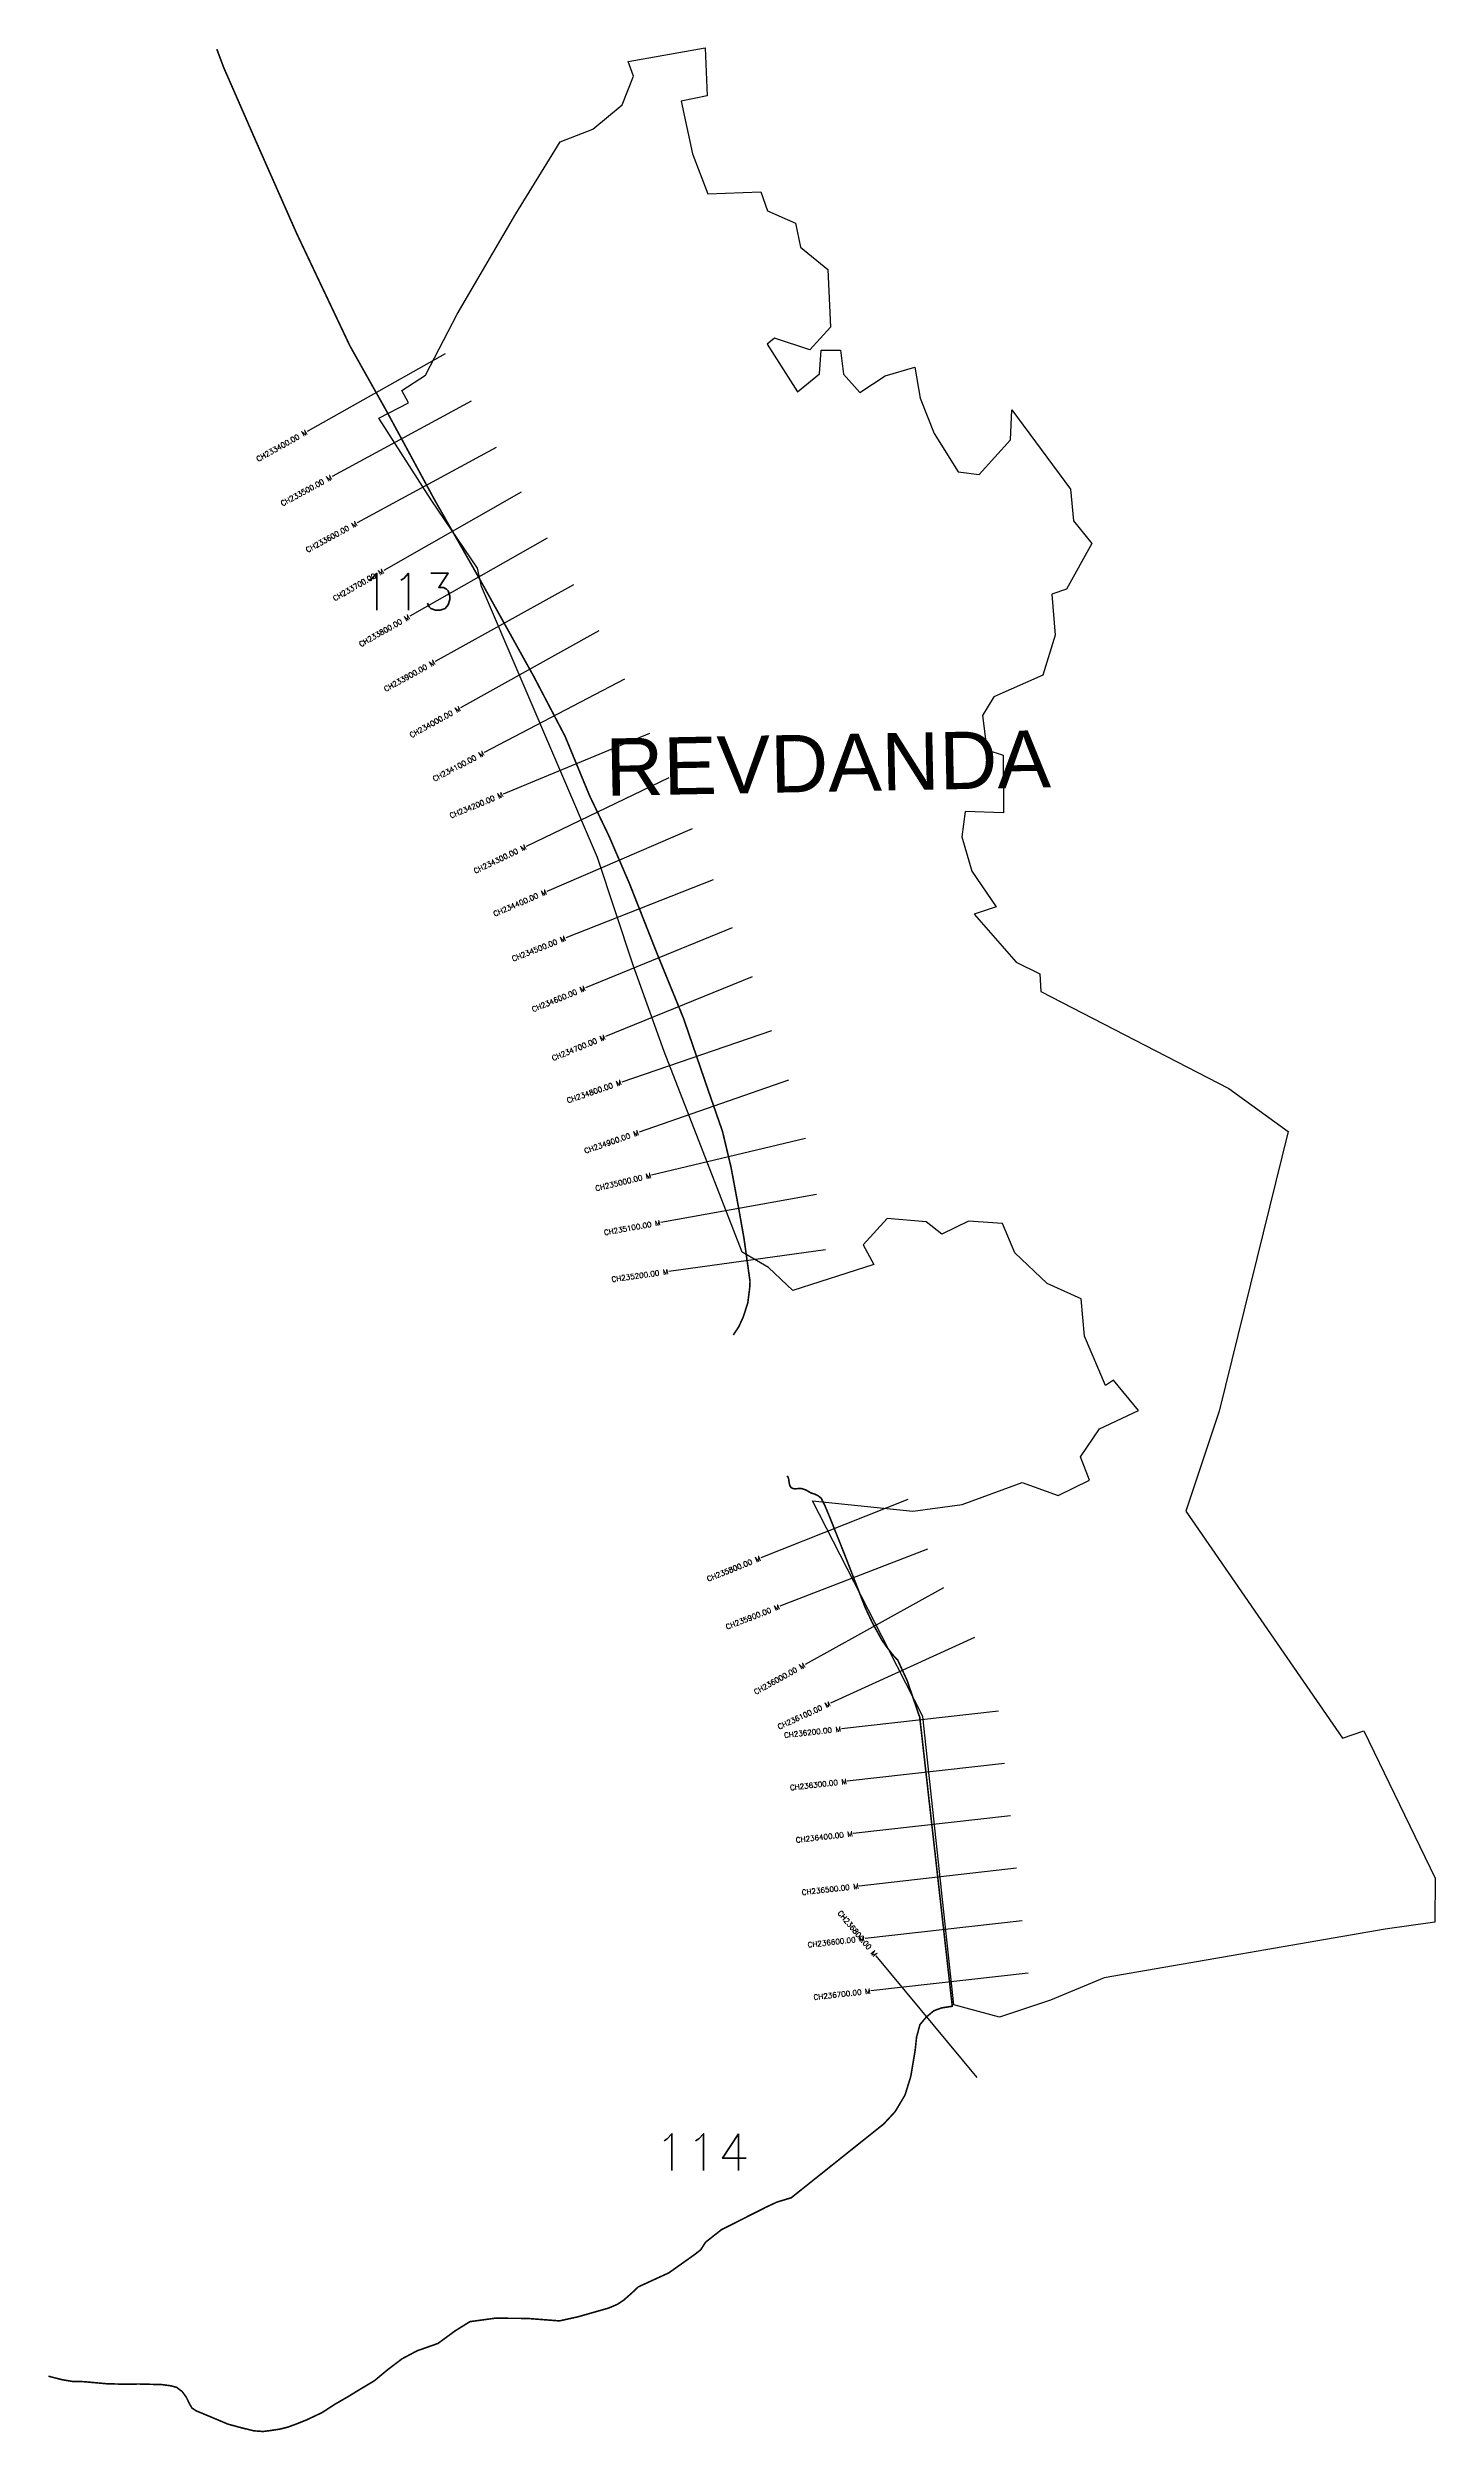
# Model space of a CAD drawing. Header units: metres. Extents: x 279576 to 282207, y 2049960 to 2054482.
import ezdxf
from ezdxf.enums import TextEntityAlignment as Align

# ---------------------------------------------------------------- set-up
doc = ezdxf.new("R2010")
doc.units = ezdxf.units.M
doc.header["$MEASUREMENT"] = 0
for name, color, linetype in [('CS', 134, 'Continuous'), ('CSMark', 6, 'Continuous'), ('NATURALLY PROTECTED', 3, 'Continuous'), ('village', 3, 'Continuous'), ('VILLAGE NAME', 250, 'Continuous')]:
    doc.layers.add(name, color=color, linetype=linetype)
doc.styles.get("Standard").update_dxf_attribs({"font": 'simplex.shx'})

msp = doc.modelspace()

# ---------------------------------------------------------------- linework, layer by layer
at = {"color": 6, "flags": 128}
msp.add_lwpolyline([(280687, 2054428), (280677.1, 2054455.5)], dxfattribs=at)
at = {"layer": 'CS'}
for p, q in [((280329.9, 2053901.1), (280068.3, 2053754.2)), ((280379.2, 2053811.5), (280115.4, 2053668.6)), ((280426.8, 2053723.6), (280163, 2053580.7)), ((280474.2, 2053639.1), (280213.4, 2053490.7)), ((280523.6, 2053552.1), (280262.9, 2053403.8)), ((280573, 2053463.4), (280310.7, 2053317.8)), ((280621.5, 2053375.9), (280359.2, 2053230.4)), ((280670, 2053284.3), (280404.2, 2053145.2)), ((280717.5, 2053181.2), (280440.2, 2053066.7)), ((280754, 2053097.3), (280483.6, 2052967.3)), ((280798, 2053000.7), (280522.5, 2052882)), ((280837.9, 2052903.9), (280558.8, 2052793.9)), ((280874, 2052812.7), (280596.3, 2052699.1)), ((280911.8, 2052720.1), (280634.1, 2052606.6)), ((280948.6, 2052617.8), (280664.8, 2052520.6)), ((280980.9, 2052523.9), (280697.5, 2052425.5)), ((281013.2, 2052413.7), (280721.4, 2052344)), ((281034.2, 2052307.2), (280738.8, 2052254.3)), ((281051, 2052202.7), (280753.9, 2052161.3)), ((281207.1, 2051729.3), (280928.4, 2051618.3)), ((281244.2, 2051635), (280964.6, 2051526.5)), ((281274.7, 2051561.5), (281012.3, 2051416.1)), ((281333.4, 2051467.5), (281060.6, 2051342.7)), ((281379.4, 2051327.8), (281081.3, 2051294.2)), ((281390.6, 2051228.4), (281092.5, 2051194.8)), ((281401.8, 2051129.1), (281103.7, 2051095.5)), ((281413, 2051029.7), (281114.9, 2050996.1)), ((281424.2, 2050930.3), (281126.1, 2050896.7)), ((281435.4, 2050831), (281137.3, 2050797.4)), ((281339, 2050633.1), (281147, 2050863.6))]:
    msp.add_line(p, q, dxfattribs=at)
at = {"layer": 'NATURALLY PROTECTED', "const_width": 3, "flags": 128}
for points in [[(279897, 2054479), (279909.9, 2054444.5), (279972.1, 2054302.3), (280048.7, 2054128.9), (280149.6, 2053915.9), (280219.4, 2053791.7), (280309.5, 2053625.2), (280397.1, 2053471.2), (280498.1, 2053289.3), (280557.3, 2053176.2), (280603.9, 2053063.2), (280640.6, 2052986.9), (280679.5, 2052896.6), (280732.1, 2052763.2), (280782, 2052641.1), (280826.9, 2052510.2), (280855.8, 2052427), (280872.1, 2052358.6), (280886.1, 2052283.2), (280896.5, 2052224.6), (280908, 2052142.5), (280907.3, 2052129.6), (280903.8, 2052102), (280895, 2052074.5), (280886.7, 2052056.8), (280876.4, 2052041)], [(280978.1, 2051773.6), (280979.9, 2051771.7), (280981.1, 2051768.6), (280982, 2051762.5), (280982.6, 2051758.7), (280983.6, 2051755.2), (280985.7, 2051751.8), (280989.2, 2051749.9), (280993.2, 2051749.3), (280999.2, 2051749.7), (281005.8, 2051749.7), (281013.8, 2051747.1), (281024.3, 2051741.2), (281029.8, 2051739.6), (281036.8, 2051736.4), (281042.9, 2051731.4), (281049.6, 2051718.2), (281058.9, 2051696.1), (281087.6, 2051624.1), (281126.3, 2051524.3), (281140, 2051495.2), (281158.3, 2051462), (281167.5, 2051448.9), (281179.9, 2051433.1), (281188.2, 2051424.4), (281206, 2051385.5), (281229.8, 2051316), (281291.5, 2050768.2), (281271.5, 2050765.1), (281256.8, 2050759.8), (281242.1, 2050747.6), (281230.1, 2050733.2), (281223.8, 2050709.7), (281221.2, 2050685.3), (281212.8, 2050635.2), (281201.9, 2050599.8), (281183, 2050568.2), (281161.3, 2050544.8), (280986.2, 2050405.1), (280959.1, 2050396.9), (280938.7, 2050387.4), (280853.5, 2050344.3), (280823.7, 2050320.8), (280814.6, 2050306.5), (280803, 2050297.4), (280753.9, 2050262.6), (280696.3, 2050236.2), (280684.7, 2050225.3), (280668.9, 2050211.3), (280657, 2050203.2), (280639.8, 2050195.9), (280581.6, 2050179.3), (280546.5, 2050171.6), (280485.6, 2050176.3), (280424.7, 2050176.7), (280377, 2050170.2), (280349.6, 2050153.2), (280316.2, 2050128.8), (280276.8, 2050114.9), (280248.2, 2050099.7), (280220.8, 2050079), (280195.9, 2050058.2), (280168.1, 2050041.6), (280145.1, 2050027.5), (280120.6, 2050013.4), (280096.5, 2049997.7), (280068, 2049984.2), (280049.1, 2049976.6), (280031.5, 2049970.1), (280016, 2049966.3), (280000.1, 2049963.9), (279984.8, 2049961.9), (279966.9, 2049963.2), (279941.6, 2049969.5), (279918.5, 2049975.7), (279897.6, 2049984.5), (279869.2, 2049996.4), (279858.2, 2050000.9), (279849.7, 2050006.5), (279844.7, 2050015.4), (279838.9, 2050027.3), (279831.3, 2050037.6), (279820.8, 2050045.6), (279810, 2050048.5), (279792.8, 2050050.8), (279750.2, 2050051.9), (279715.9, 2050051.7), (279688.6, 2050052.4), (279644.2, 2050056.4), (279622.9, 2050056.9), (279604.1, 2050060), (279580.6, 2050066), (279577.8, 2050066.8)]]:
    msp.add_lwpolyline(points, dxfattribs=at)
at = {"layer": 'village', "color": 6}
msp.add_lwpolyline([(280677.1, 2054455.5), (280822.7, 2054481.8), (280827, 2054390.5), (280777.2, 2054380.2), (280798.7, 2054280.6), (280828, 2054204.4), (280928.5, 2054208.6), (280941, 2054172.6), (280994.4, 2054149), (281003.6, 2054103.6), (281055.8, 2054061.5), (281060.3, 2053952.1), (281021.4, 2053908.8), (280954.2, 2053931.1), (280940.2, 2053919.8), (280998.3, 2053829.4), (281039.7, 2053863.3), (281042.8, 2053908), (281079.6, 2053908.1), (281085, 2053862.8), (281116.5, 2053828), (281164.2, 2053859.6), (281220.6, 2053876.3), (281230.8, 2053817.4), (281257.3, 2053750.3), (281302.8, 2053677.8), (281342.2, 2053672.4), (281401.8, 2053738.5), (281404.5, 2053795.3), (281515.7, 2053644.4), (281521.2, 2053584.6), (281556.1, 2053541.4), (281508.1, 2053454.9), (281480.2, 2053445.3), (281486.6, 2053367.6), (281463.5, 2053291.8), (281370.4, 2053251.1), (281348.6, 2053215.4), (281357, 2053150.6), (281388.2, 2053140.1), (281388.4, 2053030.9), (281316, 2053033.5), (281309.5, 2052985.4), (281328.8, 2052920.3), (281374.5, 2052852.8), (281332.7, 2052839), (281412.6, 2052747.8), (281457.7, 2052725.7), (281459.7, 2052692.3), (281815.6, 2052508.4), (281928.6, 2052426.8), (281797.4, 2051896.2), (281734.3, 2051706.7), (282031.2, 2051276.3), (282071.7, 2051290.4), (282207.4, 2051011.1), (282206.6, 2050927.5), (282112.6, 2050914.2), (281579.4, 2050821.9), (281477.5, 2050779.8), (281381, 2050747.5), (281294.2, 2050771), (281235.5, 2051317.6), (281171.4, 2051444.3), (281026.5, 2051726.5), (281216.4, 2051706.7), (281310, 2051719.8), (281423.8, 2051761.3), (281492.4, 2051736.8), (281551.4, 2051765.5), (281534.4, 2051810.1), (281570.7, 2051863.1), (281644.3, 2051898), (281596.9, 2051955.5), (281581.8, 2051945.1), (281542.5, 2052039), (281535.6, 2052109.8), (281471.6, 2052138.8), (281410.3, 2052196.9), (281386.5, 2052252.2), (281322.4, 2052256.6), (281271.8, 2052232.1), (281242.3, 2052255.8), (281167.8, 2052262.1), (281122.3, 2052211.6), (281142.9, 2052174.5), (280989.3, 2052125.6), (280942.9, 2052169.2), (280893.2, 2052197.7), (280745.2, 2052578.3), (280686.5, 2052742.3), (280619, 2052946.6), (280399.1, 2053460.2), (280391.4, 2053495), (280303.3, 2053624.4), (280204.3, 2053779.3), (280260.6, 2053808.4), (280247.7, 2053831.6), (280292.6, 2053860.8), (280352.7, 2053976.2), (280463.7, 2054166.9), (280548.3, 2054303.3), (280609.9, 2054327), (280665.3, 2054373.5), (280687, 2054428)], dxfattribs=at)

# ---------------------------------------------------------------- texts
at = {"char_height": 70, "attachment_point": 1}
for s, insert in [('113', (280167.7, 2053485.2)), ('114', (280726.9, 2050526.5))]:
    msp.add_mtext_dynamic_manual_height_columns(s, width=95.172, gutter_width=1, heights=[0], dxfattribs=dict(at, insert=insert))
at = {"layer": 'CSMark'}
for s, rotation, p in [('CH233400.00 M', 29.321, (280067.5, 2053753.7)), ('CH233500.00 M', 28.4346, (280114.5, 2053668.2)), ('CH233600.00 M', 28.4346, (280162.1, 2053580.2)), ('CH233700.00 M', 29.6349, (280212.6, 2053490.2)), ('CH233800.00 M', 29.6349, (280262, 2053403.3)), ('CH233900.00 M', 29.0312, (280309.8, 2053317.3)), ('CH234000.00 M', 29.0312, (280358.4, 2053229.9)), ('CH234100.00 M', 27.6174, (280403.3, 2053144.7)), ('CH234200.00 M', 22.4509, (280439.3, 2053066.3)), ('CH234300.00 M', 25.6848, (280482.7, 2052966.9)), ('CH234400.00 M', 23.2979, (280521.6, 2052881.6)), ('CH234500.00 M', 21.5245, (280557.9, 2052793.5)), ('CH234600.00 M', 22.237, (280595.3, 2052698.8)), ('CH234700.00 M', 22.237, (280633.2, 2052606.2)), ('CH234800.00 M', 18.9081, (280663.8, 2052520.3)), ('CH234900.00 M', 19.1612, (280696.6, 2052425.1)), ('CH235000.00 M', 13.4337, (280720.4, 2052343.8)), ('CH235100.00 M', 10.1501, (280737.9, 2052254.1)), ('CH235200.00 M', 7.933, (280752.9, 2052161.2)), ('CH235800.00 M', 21.7121, (280927.5, 2051618)), ('CH235900.00 M', 21.2164, (280963.6, 2051526.1)), ('CH236000.00 M', 28.9791, (281011.4, 2051415.7)), ('CH236100.00 M', 24.5743, (281059.7, 2051342.3)), ('CH236200.00 M', 6.431, (281080.3, 2051294.1)), ('CH236300.00 M', 6.431, (281091.5, 2051194.7)), ('CH236400.00 M', 6.431, (281102.7, 2051095.4)), ('CH236500.00 M', 6.431, (281113.9, 2050996)), ('CH236800.00 M', 309.7924, (281146.4, 2050864.4)), ('CH236600.00 M', 6.431, (281125.1, 2050896.6)), ('CH236700.00 M', 6.431, (281136.3, 2050797.2))]:
    msp.add_text(s, height=10, rotation=rotation, dxfattribs=at).set_placement(p, align=Align.MIDDLE_RIGHT)
at = {"layer": 'VILLAGE NAME', "insert": (280633, 2053171.8), "char_height": 108.748, "attachment_point": 1, "rotation": 1.1028}
msp.add_mtext_dynamic_manual_height_columns('{\\fArial|b0|i0|c0|p34;REVDANDA}', width=726.929, gutter_width=543.7, heights=[0], dxfattribs=at)

doc.saveas('drawing.dxf')
